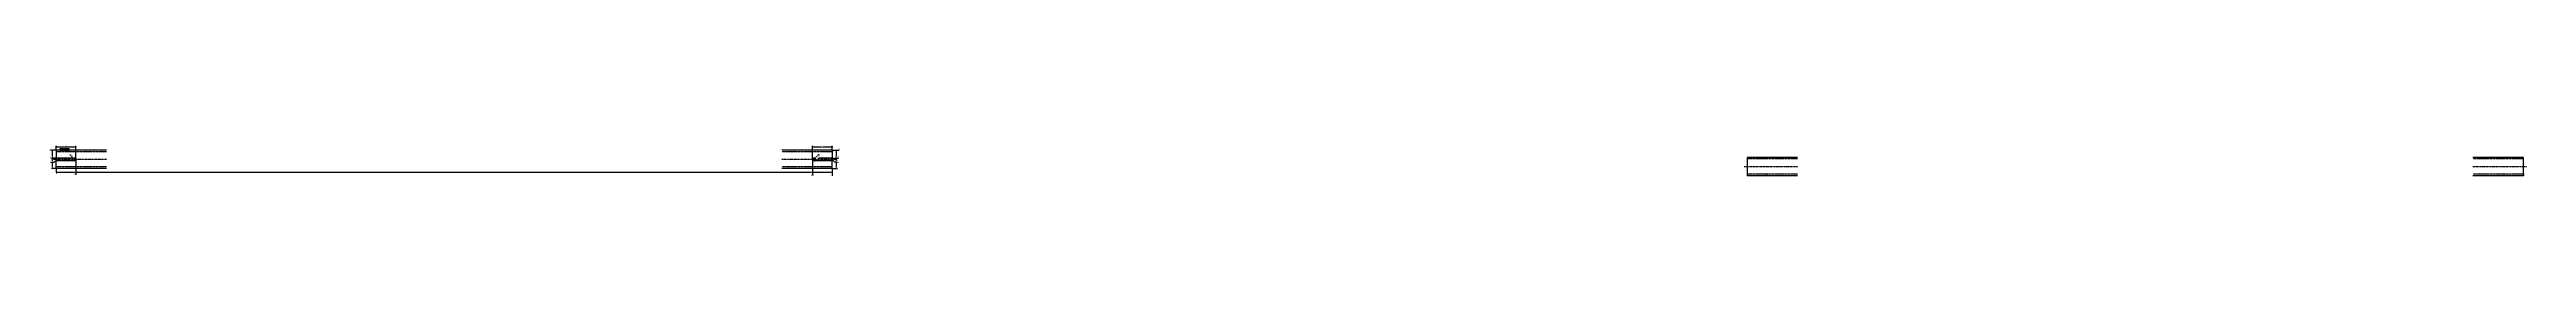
# Model space of a CAD drawing. Header units: millimetres. Extents: x 4 to 16122, y 4 to 206.
import ezdxf

# ---------------------------------------------------------------- set-up
doc = ezdxf.new("R2010")
doc.units = ezdxf.units.MM
doc.linetypes.add('DXK_LINE_DOT2', pattern=[3.9198, 1.9599, -1.9599])
doc.linetypes.add('DXK_LINE_DOT3', pattern=[5.9187, 2.979, -0.9799, 0.9799, -0.9799])
for name, color, linetype in [('MÅLSÆTNING', 7, 'Continuous'), ('STÅL', 7, 'Continuous'), ('TEKST', 7, 'Continuous')]:
    doc.layers.add(name, color=color, linetype=linetype)
doc.styles.add('Arial Narrow', font='ARIALN.TTF', dxfattribs={"height": 0.2})

msp = doc.modelspace()

# ---------------------------------------------------------------- hatches: boundary and pattern name
at = {"layer": 'MÅLSÆTNING', "linetype": 'Continuous'}
msp.add_hatch(color=7, dxfattribs=at).paths.add_polyline_path([(4980, 113), (4973, 107), (4979, 115)])

# ---------------------------------------------------------------- linework, layer by layer
at = {"layer": 'MÅLSÆTNING', "color": 7, "linetype": 'Continuous'}
for p, q in [((46, 173), (6, 173)), ((25, 170), (23, 176)), ((24, 121), (24, 173)), ((173, 194), (179, 196)), ((176, 115), (176, 201)), ((5100, 173), (5143, 173)), ((5126, 170), (5124, 176)), ((5125, 121), (5125, 173)), ((46, 121), (11, 121)), ((23, 124), (25, 118)), ((51, 30), (45, 28)), ((48, 51), (48, 21)), ((48, 29), (176, 29)), ((173, 28), (179, 30)), ((176, 111), (176, 11)), ((4973, 30), (4967, 28)), ((4967, 28), (4973, 30)), ((4973, 107), (5012, 147)), ((5100, 121), (5138, 121)), ((5124, 124), (5126, 118))]:
    msp.add_line(p, q, dxfattribs=at)
msp.add_arc((4979, 113), 8.5, 181.2314, 270, dxfattribs=at)
at = {"layer": 'STÅL', "color": 2, "linetype": 'Continuous'}
for p, q in [((48, 173), (48, 121)), ((375, 173), (48, 173)), ((5098, 173), (4770, 173)), ((5098, 173), (5098, 153)), ((168, 121), (48, 121)), ((168, 104), (48, 104)), ((48, 65), (48, 104)), ((48, 53), (48, 65)), ((375, 53), (48, 53)), ((171, 121), (168, 121)), ((168, 104), (171, 105)), ((5098, 53), (4770, 53)), ((4979, 121), (4975, 121)), ((4975, 105), (4979, 104)), ((5098, 121), (4979, 121)), ((5098, 104), (4979, 104)), ((5098, 153), (5098, 121)), ((5098, 53), (5098, 104)), ((11379, 126), (11052, 126)), ((11052, 126), (11052, 6)), ((11379, 6), (11052, 6)), ((16102, 126), (15774, 126)), ((16102, 6), (15774, 6)), ((16102, 26), (16102, 126)), ((16102, 6), (16102, 26))]:
    msp.add_line(p, q, dxfattribs=at)
at = {"layer": 'STÅL', "color": 7, "linetype": 'DXK_LINE_DOT2'}
for p, q in [((375, 163), (48, 163)), ((5098, 163), (4770, 163)), ((375, 63), (48, 63)), ((168, 121), (171, 121)), ((171, 105), (168, 104)), ((5098, 63), (4770, 63)), ((4975, 121), (4979, 121)), ((4979, 104), (4975, 105)), ((11379, 116), (11052, 116)), ((11379, 16), (11052, 16)), ((11180, 116), (11180, 126)), ((11180, 6), (11180, 16)), ((16102, 116), (15774, 116)), ((16102, 16), (15774, 16)), ((15974, 116), (15974, 126)), ((15974, 16), (15974, 6)), ((16102, 18), (16102, 6))]:
    msp.add_line(p, q, dxfattribs=at)
at = {"layer": 'STÅL', "color": 7, "linetype": 'DXK_LINE_DOT3'}
for p, q in [((28, 113), (375, 113)), ((4770, 113), (5118, 113)), ((11032, 66), (11379, 66)), ((15774, 66), (16122, 66))]:
    msp.add_line(p, q, dxfattribs=at)
at = {"layer": 'STÅL', "color": 2, "linetype": 'Continuous'}
for centre, start, end in [((168, 113), 292.5, 67.5), ((4979, 113), 112.5, 247.5)]:
    msp.add_arc(centre, 8.5, start, end, dxfattribs=at)
at = {"layer": 'STÅL', "color": 7, "linetype": 'DXK_LINE_DOT2'}
for centre, start, end in [((168, 113), 292.5, 67.5), ((4979, 113), 112.5, 247.5)]:
    msp.add_arc(centre, 8.5, start, end, dxfattribs=at)

# ---------------------------------------------------------------- next in the draw order: wipeouts: each hides what was drawn before it
at = {"color": 0, "linetype": 'Continuous'}
for points in [[(22, 175), (22, 186), (4, 186), (4, 175)], [(5144, 175), (5144, 186), (5127, 186), (5127, 175)], [(46, 27), (35, 27), (35, 19), (46, 19)], [(174, 27), (163, 27), (163, 9), (174, 9)]]:
    msp.add_wipeout(points, dxfattribs=at).dxf.layer = 'MÅLSÆTNING'
at = {"color": 0}
msp.add_wipeout([(5017, 134), (5009, 142), (4989, 121), (4997, 113)], dxfattribs=at).dxf.layer = 'MÅLSÆTNING'

# ---------------------------------------------------------------- next in the draw order: hatches: boundary and pattern name
at = {"layer": 'MÅLSÆTNING', "linetype": 'Continuous'}
msp.add_hatch(color=7, dxfattribs=at).paths.add_polyline_path([(167, 115), (174, 107), (166, 113)])

# ---------------------------------------------------------------- next in the draw order: linework, layer by layer
at = {"layer": 'MÅLSÆTNING', "color": 7, "linetype": 'Continuous'}
for p, q in [((4973, 196), (4967, 193)), ((4970, 115), (4970, 201)), ((46, 121), (11, 121)), ((11, 94), (34, 94)), ((23, 124), (25, 118)), ((25, 91), (23, 97)), ((24, 94), (24, 121)), ((34, 94), (44, 104)), ((44, 104), (46, 104)), ((179, 30), (173, 28)), ((176, 111), (176, 11)), ((176, 29), (4970, 29)), ((4970, 111), (4970, 6)), ((4970, 111), (4970, 6)), ((5100, 121), (5138, 121)), ((5105, 104), (5100, 104)), ((5115, 94), (5105, 104)), ((5138, 94), (5115, 94)), ((5124, 124), (5126, 118)), ((5126, 91), (5124, 97)), ((5125, 94), (5125, 121))]:
    msp.add_line(p, q, dxfattribs=at)
msp.add_arc((168, 113), 8.5, 270, 0, dxfattribs=at)

# ---------------------------------------------------------------- next in the draw order: texts
at = {"layer": 'MÅLSÆTNING', "color": 3, "linetype": 'Continuous', "style": 'Arial Narrow'}
for p in [(6, 176), (5128, 176)]:
    msp.add_text('120', height=7.64, dxfattribs=at).set_placement(p)
for s, p in [('0', (45, 21)), ('128', (173, 11))]:
    msp.add_text(s, height=7.64, rotation=90.0002, dxfattribs=at).set_placement(p)
at = {"layer": 'MÅLSÆTNING', "color": 3, "style": 'Arial Narrow'}
msp.add_text('R 8.50', height=7.64, rotation=45.6132, dxfattribs=at).set_placement((4997, 116))

# ---------------------------------------------------------------- next in the draw order: wipeouts: each hides what was drawn before it
at = {"color": 0, "linetype": 'Continuous'}
for points in [[(22, 123), (22, 134), (9, 134), (9, 123)], [(5139, 123), (5139, 134), (5127, 134), (5127, 123)]]:
    msp.add_wipeout(points, dxfattribs=at).dxf.layer = 'MÅLSÆTNING'

# ---------------------------------------------------------------- next in the draw order: linework, layer by layer
at = {"layer": 'MÅLSÆTNING', "color": 7, "linetype": 'Continuous'}
for p, q in [((51, 196), (45, 194)), ((48, 195), (176, 195)), ((4970, 195), (5098, 195)), ((5095, 193), (5101, 196)), ((11, 94), (34, 94)), ((46, 53), (16, 53)), ((25, 91), (23, 97)), ((23, 56), (25, 50)), ((24, 53), (24, 94)), ((34, 94), (44, 104)), ((44, 104), (46, 104)), ((5105, 104), (5100, 104)), ((5100, 53), (5133, 53)), ((5115, 94), (5105, 104)), ((5138, 94), (5115, 94)), ((5126, 91), (5124, 97)), ((5124, 56), (5126, 50)), ((5125, 53), (5125, 94))]:
    msp.add_line(p, q, dxfattribs=at)

# ---------------------------------------------------------------- next in the draw order: texts
at = {"layer": 'MÅLSÆTNING', "color": 3, "linetype": 'Continuous', "style": 'Arial Narrow'}
for s, p in [('69', (11, 125)), ('68', (5128, 125))]:
    msp.add_text(s, height=7.64, dxfattribs=at).set_placement(p)

# ---------------------------------------------------------------- next in the draw order: wipeouts: each hides what was drawn before it
at = {"color": 0, "linetype": 'Continuous'}
for points in [[(22, 96), (22, 107), (9, 107), (9, 96)], [(5139, 96), (5139, 107), (5127, 107), (5127, 96)]]:
    msp.add_wipeout(points, dxfattribs=at).dxf.layer = 'MÅLSÆTNING'

# ---------------------------------------------------------------- next in the draw order: linework, layer by layer
at = {"layer": 'MÅLSÆTNING', "color": 7, "linetype": 'Continuous'}
for p, q in [((48, 175), (48, 201)), ((5098, 175), (5098, 201))]:
    msp.add_line(p, q, dxfattribs=at)

# ---------------------------------------------------------------- next in the draw order: wipeouts: each hides what was drawn before it
at = {"color": 0, "linetype": 'Continuous'}
for points in [[(22, 55), (22, 66), (14, 66), (14, 55)], [(5135, 55), (5135, 66), (5127, 66), (5127, 55)]]:
    msp.add_wipeout(points, dxfattribs=at).dxf.layer = 'MÅLSÆTNING'

# ---------------------------------------------------------------- next in the draw order: linework, layer by layer
at = {"layer": 'MÅLSÆTNING', "color": 7, "linetype": 'Continuous'}
for p, q in [((4970, 29), (5098, 29)), ((5095, 28), (5101, 30)), ((5098, 51), (5098, 6))]:
    msp.add_line(p, q, dxfattribs=at)

# ---------------------------------------------------------------- next in the draw order: texts
at = {"layer": 'MÅLSÆTNING', "color": 3, "linetype": 'Continuous', "style": 'Arial Narrow'}
for s, p in [('52', (11, 98)), ('0', (16, 56)), ('51', (5128, 98)), ('0', (5128, 56))]:
    msp.add_text(s, height=7.64, dxfattribs=at).set_placement(p)

# ---------------------------------------------------------------- next in the draw order: wipeouts: each hides what was drawn before it
at = {"color": 0}
for points in [[(120, 197), (120, 206), (104, 206), (104, 197)], [(5042, 196), (5042, 206), (5026, 206), (5026, 196)]]:
    msp.add_wipeout(points, dxfattribs=at).dxf.layer = 'MÅLSÆTNING'

# ---------------------------------------------------------------- next in the draw order: linework, layer by layer
at = {"layer": 'MÅLSÆTNING', "color": 7, "linetype": 'Continuous'}
msp.add_line((174, 107), (136, 144), dxfattribs=at)

# ---------------------------------------------------------------- next in the draw order: texts
at = {"layer": 'MÅLSÆTNING', "color": 3, "style": 'Arial Narrow'}
for p in [(106, 198), (5028, 197)]:
    msp.add_text('128', height=6.68, dxfattribs=at).set_placement(p)

# ---------------------------------------------------------------- next in the draw order: wipeouts: each hides what was drawn before it
at = {"color": 0, "linetype": 'Continuous'}
for points in [[(4968, 27), (4957, 27), (4957, 4), (4968, 4)], [(5096, 27), (5085, 27), (5085, 4), (5096, 4)]]:
    msp.add_wipeout(points, dxfattribs=at).dxf.layer = 'MÅLSÆTNING'

# ---------------------------------------------------------------- next in the draw order: texts
at = {"layer": 'MÅLSÆTNING', "color": 3, "linetype": 'Continuous', "style": 'Arial Narrow'}
for s, p in [('4922', (4967, 6)), ('5050', (5095, 6))]:
    msp.add_text(s, height=7.64, rotation=90.0002, dxfattribs=at).set_placement(p)

# ---------------------------------------------------------------- next in the draw order: wipeouts: each hides what was drawn before it
at = {"color": 0}
msp.add_wipeout([(162, 121), (170, 129), (149, 149), (141, 141)], dxfattribs=at).dxf.layer = 'MÅLSÆTNING'

# ---------------------------------------------------------------- next in the draw order: texts
at = {"layer": 'MÅLSÆTNING', "color": 3, "style": 'Arial Narrow'}
msp.add_text('R 8.50', height=7.64, rotation=-45.0001, dxfattribs=at).set_placement((144, 141))

# ---------------------------------------------------------------- next in the draw order: wipeouts: each hides what was drawn before it
at = {"color": 0}
msp.add_wipeout([(86, 174), (86, 181), (74, 181), (74, 174)], dxfattribs=at).dxf.layer = 'TEKST'

# ---------------------------------------------------------------- next in the draw order: wipeouts: each hides what was drawn before it
msp.add_wipeout([(86, 174), (86, 181), (74, 181), (74, 174)], dxfattribs=at).dxf.layer = 'TEKST'

# ---------------------------------------------------------------- next in the draw order: wipeouts: each hides what was drawn before it
msp.add_wipeout([(132, 174), (132, 179), (88, 179), (88, 174)], dxfattribs=at).dxf.layer = 'TEKST'

# ---------------------------------------------------------------- next in the draw order: wipeouts: each hides what was drawn before it
msp.add_wipeout([(132, 174), (132, 179), (88, 179), (88, 174)], dxfattribs=at).dxf.layer = 'TEKST'

# ---------------------------------------------------------------- next in the draw order: linework, layer by layer
at = {"layer": 'TEKST', "color": 7, "linetype": 'Continuous'}
for p, q in [((73, 183), (133, 183)), ((73, 173), (73, 183)), ((73, 173), (133, 173)), ((133, 173), (133, 183))]:
    msp.add_line(p, q, dxfattribs=at)

# ---------------------------------------------------------------- next in the draw order: texts
at = {"layer": 'TEKST', "color": 3, "style": 'Arial Narrow'}
for s, height, p in [('x12', 6.68, (74, 174)), ('RHS120X120X10', 4.77, (88, 174))]:
    msp.add_text(s, height=height, dxfattribs=at).set_placement(p)

doc.saveas('drawing.dxf')
